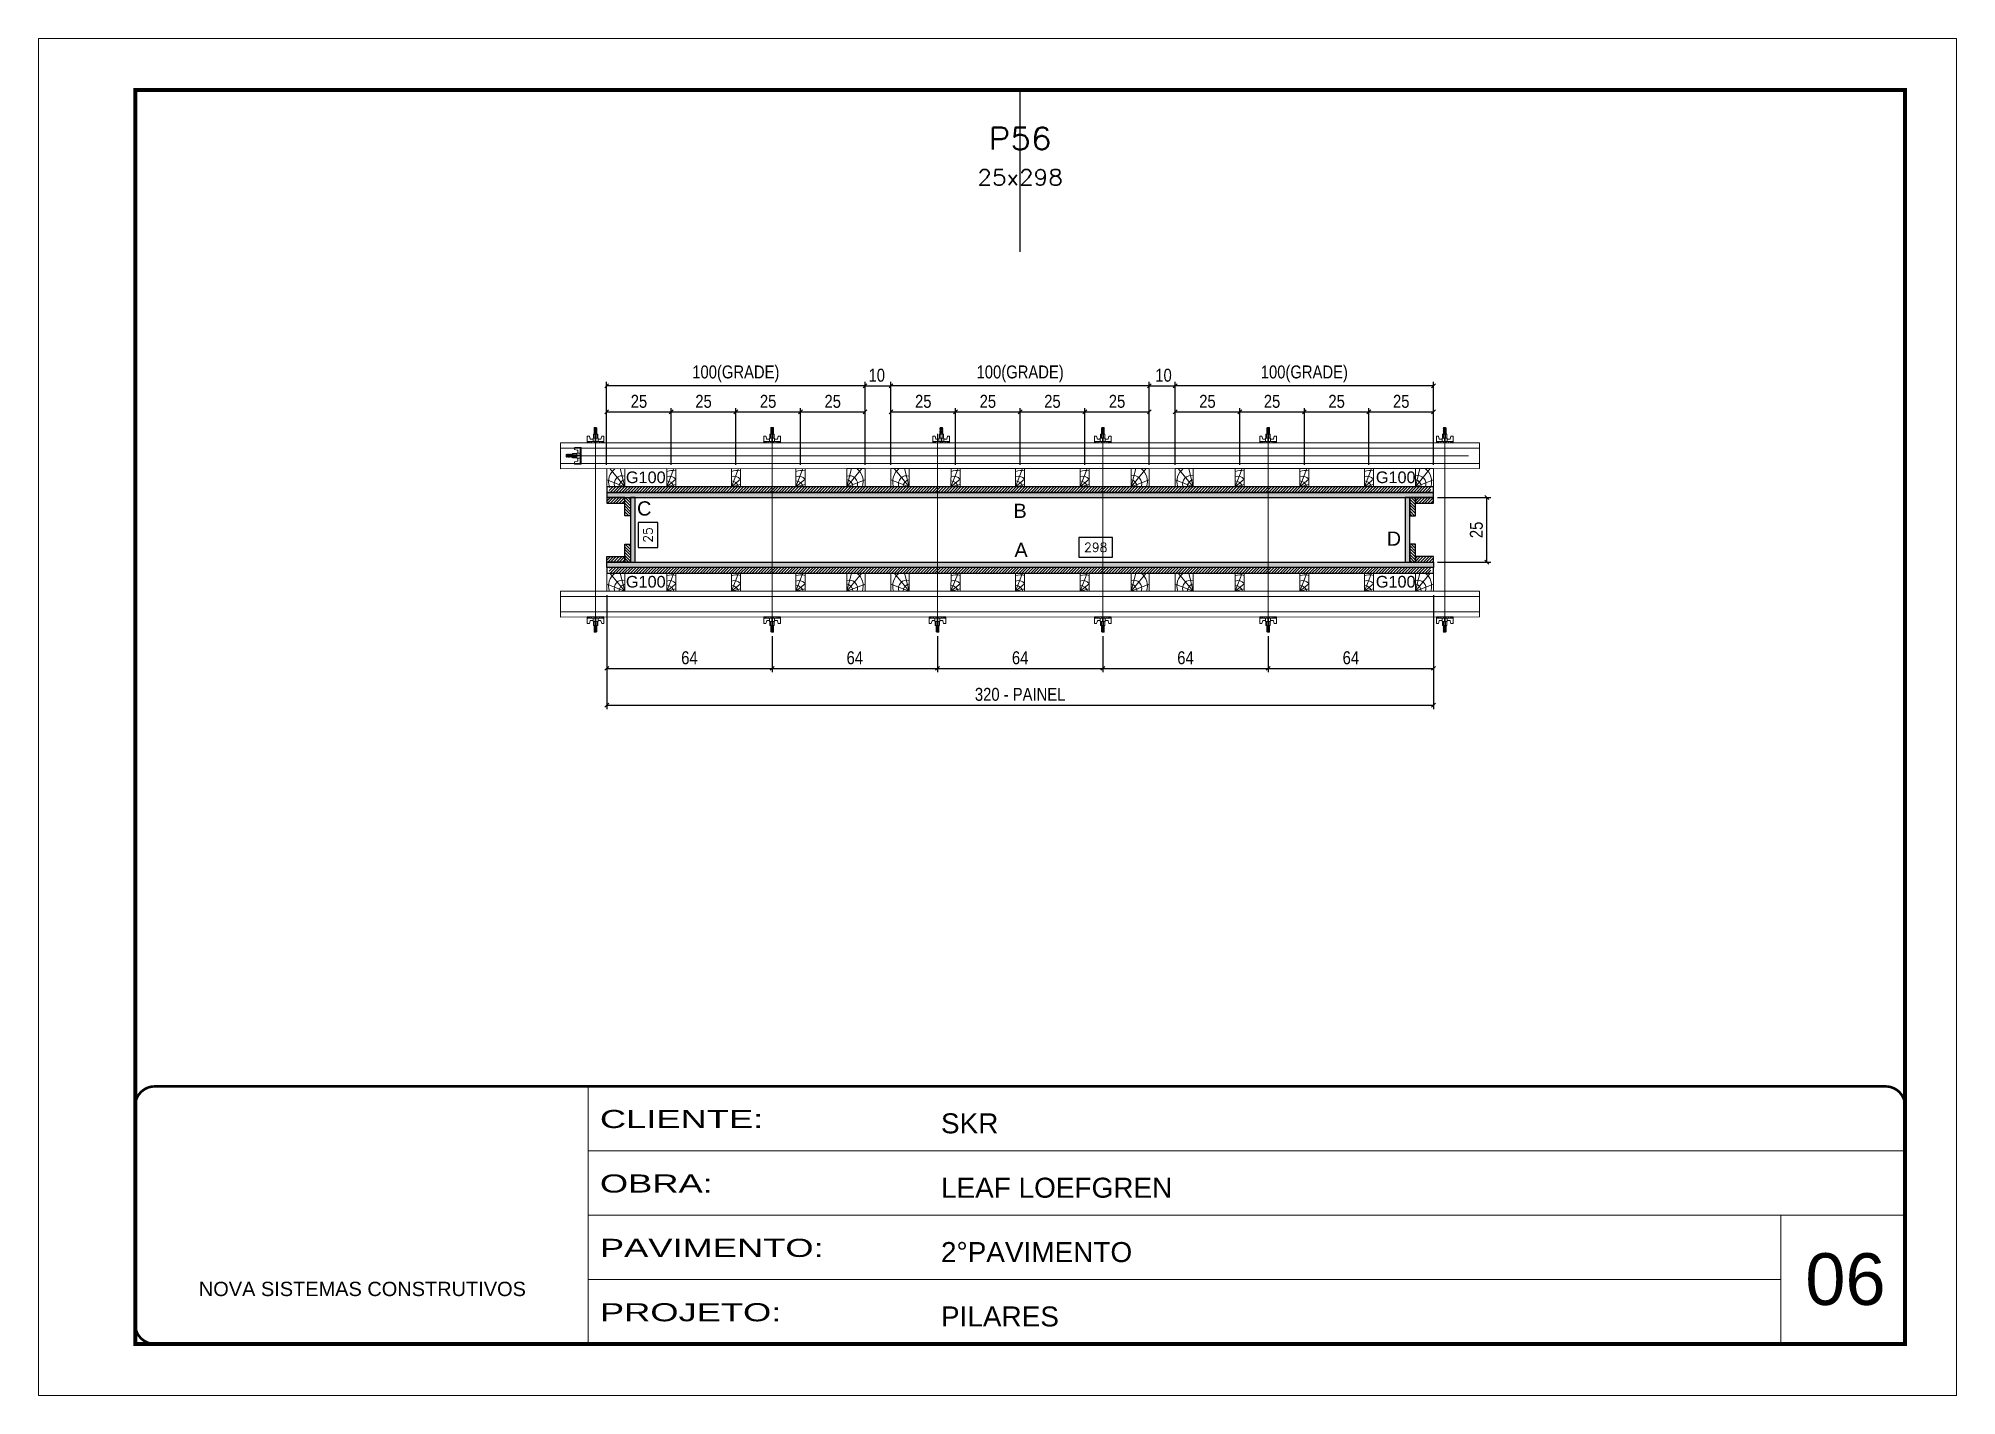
# Model space of a CAD drawing. Extents: x 14400 to 27878, y -21631 to 6985.
# Drawn here: x 16012 to 17497, y 4786 to 5836 of the extents above; entities that cross this region are included whole.
import ezdxf
from ezdxf.enums import TextEntityAlignment as Align

# ---------------------------------------------------------------- set-up
doc = ezdxf.new("R2010")
doc.units = 0
for name, pattern in [('CONTINUO', [0]), ('DASHED', [0.75, 0.5, -0.25]), ('HIDDEN', [0.375, 0.25, -0.125])]:
    doc.linetypes.add(name, pattern=pattern)
for name, color, linetype, lineweight in [('CARIMBO', 255, 'Continuous', 9), ('Folhas', 255, 'Continuous', 9), ('Hachura', 251, 'Continuous', 9), ('Madeira', 126, 'Continuous', 18), ('Perfil Metálico', 224, 'Continuous', 18), ('SARRAFO DE PRESSAO', 251, 'DASHED', 9), ('Texto Seção', 7, 'Continuous', 15)]:
    doc.layers.add(name, color=color, linetype=linetype, lineweight=lineweight)
for name, color, linetype in [('CHAPA', 1, 'Continuous'), ('COTA', 241, 'Continuous'), ('SARRAFO', 251, 'Continuous'), ('Texto de Titulo', 7, 'Continuous'), ('Texto Qtd Sarr', 242, 'Continuous'), ('TEXTO_GERAL', 7, 'Continuous')]:
    doc.layers.add(name, color=color, linetype=linetype)
doc.styles.add('ARIAL', font='arial.ttf')
doc.styles.add('COTA TECNICA 2X', font='techl___.ttf', dxfattribs={"height": 10})
doc.styles.add('ROMANS', font='romans.shx')
doc.styles.add('SANSSERIF', font='sas_____.pfb')
doc.styles.add('Tecnologia', font='')
doc.styles.get('Tecnologia').set_extended_font_data('Forgotten Futurist')
doc.dimstyles.new('SECAO PILAR', dxfattribs={"dimtxt": 10, "dimasz": 3, "dimexe": 3, "dimexo": 3, "dimgap": 3, "dimtad": 1, "dimdec": 1, "dimlfac": 0.5, "dimzin": 12, "dimdsep": 46, "dimtxsty": 'COTA TECNICA 2X', "dimblk1": 'OBLIQUE', "dimblk2": 'OBLIQUE', "dimsah": 1, "dimcen": 0.9, "dimclrd": 256, "dimclre": 256, "dimclrt": 256, "dimadec": 1, "dimazin": 3, "dimtfac": 1, "dimtdec": 1, "dimtmove": 0, "dimatfit": 3, "dimfxl": 1, "dimtolj": 1, "dimtzin": 12, "dimarcsym": 0})
doc.dimstyles.new('SECÇÃO 2', dxfattribs={"dimtxt": 7, "dimasz": 6, "dimexe": 0.18, "dimexo": 2, "dimgap": -4, "dimtad": 3, "dimdec": 1, "dimlfac": 0.5, "dimzin": 12, "dimdsep": 46, "dimtxsty": 'ROMANS', "dimblk": 'ARCHTICK', "dimcen": 0.09, "dimse1": 1, "dimse2": 1, "dimsd1": 1, "dimsd2": 1, "dimclrd": 180, "dimclre": 5, "dimclrt": 1, "dimadec": 0, "dimazin": 3, "dimtfac": 1, "dimtdec": 1, "dimtofl": 0, "dimtmove": 0, "dimatfit": 3, "dimldrblk": 'ARCHTICK', "dimfxl": 1, "dimtolj": 1, "dimtzin": 0, "dimarcsym": 0})
pattern_1 = [(315, (39969.3754, -4058.0517), (1.12253202, 1.12253202), [])]
pattern_2 = [(315, (39969.3754, -4022.0517), (1.12253202, 1.12253202), [])]

msp = doc.modelspace()

# ---------------------------------------------------------------- texts
at = {"layer": 'CARIMBO', "style": 'ARIAL'}
msp.add_text('06', height=40, dxfattribs=at).set_placement((17379.83, 4856.3))
at = {"layer": 'TEXTO_GERAL', "color": 0, "linetype": 'Continuous', "style": 'SANSSERIF'}
for p in [(16466.81, 5496.58), (17047.35, 5496.6), (16466.81, 5415.79), (17047.35, 5415.81)]:
    msp.add_text('G100', height=9, dxfattribs=at).set_placement(p, align=Align.MIDDLE_LEFT)
at = {"layer": 'TEXTO_GERAL', "style": 'ARIAL'}
for s, p in [('C', (16480.98, 5472.52)), ('B', (16771.97, 5470.65)), ('D', (17061.33, 5449.16)), ('A', (16772.71, 5440.42))]:
    msp.add_text(s, height=11, dxfattribs=at).set_placement(p, align=Align.MIDDLE_CENTER)

# ---------------------------------------------------------------- blocks, each defined once
blk = doc.blocks.new('9999999999')
at = {"color": 30, "linetype": 'CONTINUO'}
for p, q in [((98564.6, 34230.2), (98564.6, 34429.4)), ((98564.6, 34379.6), (99584, 34379.6)), ((98564.6, 34329.8), (99488, 34329.8)), ((99584, 34329.8), (99488, 34329.8)), ((99488, 34329.8), (99488, 34230.2)), ((98564.6, 34280), (99488, 34280))]:
    blk.add_line(p, q, dxfattribs=at)
at = {"color": 30, "linetype": 'CONTINUO', "const_width": 2}
blk.add_lwpolyline([(99584, 34230.2), (99584, 34414.4, 0.414214), (99569, 34429.4), (98229, 34429.4, 0.414214), (98214, 34414.4), (98214, 34245.2, 0.414214), (98229, 34230.2), (99584, 34230.2)], format="xyb", dxfattribs=at)
at = {"layer": 'Folhas'}
blk.add_lwpolyline([(98139, 34190.2), (99624, 34190.2), (99624, 35240.2), (98139, 35240.2)], close=True, dxfattribs=at)
at = {"layer": 'Folhas', "color": 30, "const_width": 3}
blk.add_lwpolyline([(98214, 34230.2), (99584, 34230.2), (99584, 35200.2), (98214, 35200.2)], close=True, dxfattribs=at)
at = {"color": 7, "linetype": 'Continuous', "ltscale": 5, "style": 'ARIAL'}
for s, height, p in [('SKR', 15.48, (98837.7, 34393.1)), ('LEAF LOEFGREN', 15.483, (98837.7, 34343.3)), ('2°PAVIMENTO', 15.483, (98837.7, 34293.5)), ('NOVA SISTEMAS CONSTRUTIVOS', 11.059, (98263.2, 34267.2)), ('PILARES', 15.48, (98837.7, 34243.7))]:
    blk.add_text(s, height=height, dxfattribs=at).set_placement(p)
at = {"layer": 'Folhas', "color": 7, "style": 'Tecnologia', "width": 1.5}
for s, p in [('CLIENTE:', (98573.7, 34397.2)), ('OBRA:', (98573.7, 34347.3)), ('PAVIMENTO:', (98573.7, 34297.5)), ('PROJETO:', (98573.7, 34247.7))]:
    blk.add_text(s, height=14, dxfattribs=at).set_placement(p)
blk = doc.blocks.new('*D720')
at = {"layer": 'COTA', "color": 180, "lineweight": -2, "transparency": 16777216}
for p, q in [((16491.4, 5461.6), (16476.4, 5461.6)), ((16476.4, 5461.6), (16476.4, 5442.3)), ((16491.4, 5442.3), (16491.4, 5461.6)), ((16476.4, 5442.3), (16491.4, 5442.3))]:
    blk.add_line(p, q, dxfattribs=at)
at = {"layer": 'Defpoints', "color": 0, "transparency": 16777216}
for p in [(16491.3, 5480.9), (16491.3, 5430.9), (16495.4, 5430.9)]:
    blk.add_point(p, dxfattribs=at)
at = {"layer": 'COTA', "color": 1, "transparency": 16777216, "insert": (16483.9, 5452), "char_height": 7, "attachment_point": 5, "rotation": 90, "style": 'ROMANS'}
blk.add_mtext('\\A1;25', dxfattribs=at)
blk = doc.blocks.new('_ArchTick')
at = {"color": 0, "linetype": 'ByBlock', "const_width": 0.15}
blk.add_lwpolyline([(-0.5, -0.5), (0.5, 0.5)], dxfattribs=at)
blk = doc.blocks.new('*D721')
at = {"layer": 'COTA', "color": 180, "lineweight": -2, "transparency": 16777216}
for p, q in [((16843.5, 5449.9), (16817.5, 5449.9)), ((16817.5, 5449.9), (16817.5, 5434.9)), ((16843.5, 5434.9), (16843.5, 5449.9)), ((16817.5, 5434.9), (16843.5, 5434.9))]:
    blk.add_line(p, q, dxfattribs=at)
at = {"layer": 'Defpoints', "color": 0, "transparency": 16777216}
for p in [(16474, 5430.9), (17070, 5430.9), (17070, 5430.9)]:
    blk.add_point(p, dxfattribs=at)
at = {"layer": 'COTA', "color": 1, "transparency": 16777216, "insert": (16830.5, 5442.4), "char_height": 7, "attachment_point": 5, "style": 'ROMANS'}
blk.add_mtext('\\A1;298', dxfattribs=at)
blk = doc.blocks.new('_Oblique')
at = {"color": 0, "linetype": 'ByBlock', "lineweight": -2}
blk.add_line((-0.5, -0.5), (0.5, 0.5), dxfattribs=at)
blk = doc.blocks.new('*D722')
at = {"layer": 'COTA', "lineweight": -2, "transparency": 16777216}
for p, q in [((16452, 5405.5), (16452, 5317.3)), ((17092, 5405.5), (17092, 5317.3)), ((16452, 5320.3), (17092, 5320.3))]:
    blk.add_line(p, q, dxfattribs=at)
at = {"layer": 'Defpoints', "color": 0, "transparency": 16777216}
for p in [(16452, 5408.5), (17092, 5408.5), (17092, 5320.3)]:
    blk.add_point(p, dxfattribs=at)
at = {"layer": 'COTA', "lineweight": -2, "transparency": 16777216, "xscale": 3, "yscale": 3, "zscale": 3, "rotation": 180}
blk.add_blockref('_Oblique', (16452, 5320.3), dxfattribs=at)
at = {"layer": 'COTA', "lineweight": -2, "transparency": 16777216, "xscale": 3, "yscale": 3, "zscale": 3}
blk.add_blockref('_Oblique', (17092, 5320.3), dxfattribs=at)
at = {"layer": 'COTA', "transparency": 16777216, "insert": (16772, 5328.6), "char_height": 10, "attachment_point": 5, "style": 'COTA TECNICA 2X'}
blk.add_mtext('\\A1;320 - PAINEL', dxfattribs=at)
blk = doc.blocks.new('*D723')
at = {"layer": 'COTA', "lineweight": -2, "transparency": 16777216}
for p, q in [((16452, 5405.5), (16452, 5345.8)), ((16580, 5373.7), (16580, 5345.8)), ((16452, 5348.8), (16580, 5348.8))]:
    blk.add_line(p, q, dxfattribs=at)
at = {"layer": 'Defpoints', "color": 0, "transparency": 16777216}
for p in [(16452, 5408.5), (16580, 5376.7), (16580, 5348.8)]:
    blk.add_point(p, dxfattribs=at)
at = {"layer": 'COTA', "lineweight": -2, "transparency": 16777216, "xscale": 3, "yscale": 3, "zscale": 3, "rotation": 180}
blk.add_blockref('_Oblique', (16452, 5348.8), dxfattribs=at)
at = {"layer": 'COTA', "lineweight": -2, "transparency": 16777216, "xscale": 3, "yscale": 3, "zscale": 3}
blk.add_blockref('_Oblique', (16580, 5348.8), dxfattribs=at)
at = {"layer": 'COTA', "transparency": 16777216, "insert": (16516, 5356.9), "char_height": 10, "attachment_point": 5, "style": 'COTA TECNICA 2X'}
blk.add_mtext('\\A1;64', dxfattribs=at)
blk = doc.blocks.new('*D724')
at = {"layer": 'COTA', "lineweight": -2, "transparency": 16777216}
for p, q in [((17092, 5405.5), (17092, 5345.8)), ((16964, 5373.7), (16964, 5345.8)), ((16964, 5348.8), (17092, 5348.8))]:
    blk.add_line(p, q, dxfattribs=at)
at = {"layer": 'Defpoints', "color": 0, "transparency": 16777216}
for p in [(17092, 5408.5), (16964, 5376.7), (17092, 5348.8)]:
    blk.add_point(p, dxfattribs=at)
at = {"layer": 'COTA', "lineweight": -2, "transparency": 16777216, "xscale": 3, "yscale": 3, "zscale": 3, "rotation": 180}
blk.add_blockref('_Oblique', (16964, 5348.8), dxfattribs=at)
at = {"layer": 'COTA', "lineweight": -2, "transparency": 16777216, "xscale": 3, "yscale": 3, "zscale": 3}
blk.add_blockref('_Oblique', (17092, 5348.8), dxfattribs=at)
at = {"layer": 'COTA', "transparency": 16777216, "insert": (17028, 5356.9), "char_height": 10, "attachment_point": 5, "style": 'COTA TECNICA 2X'}
blk.add_mtext('\\A1;64', dxfattribs=at)
blk = doc.blocks.new('titulo1')
at = {"layer": 'Defpoints', "color": 252, "linetype": 'HIDDEN', "ltscale": 2}
blk.add_line((0, 0), (0, 125), dxfattribs=at)
at = {"layer": 'Defpoints', "style": 'ROMANS', "oblique": 15}
blk.add_attdef('FOLHA', text='', height=10, dxfattribs=at).set_placement((0, 15.6), align=Align.MIDDLE_CENTER)
at = {"layer": 'Texto Qtd Sarr', "color": 3, "style": 'ROMANS', "oblique": 15}
for tag, height, p in [('TITULO', 17, (0, 71.4)), ('SEÇÃO', 12, (0, 41.5))]:
    blk.add_attdef(tag, text='', height=height, dxfattribs=at).set_placement(p, align=Align.MIDDLE_CENTER)
blk = doc.blocks.new('C')
at = {"layer": 'Hachura', "color": 0}
for p, q in [((0, 3.22), (0, -3.22)), ((0.45, 3.22), (0, 3.22)), ((0.46, 3.16), (0, 3.16)), ((0.46, 3.05), (0, 3.05)), ((0.46, 2.88), (0, 2.88)), ((0, 2.75), (0, -1.16)), ((0.46, 2.65), (0, 2.65)), ((0.46, 2.23), (0, 2.23)), ((0.46, 1.51), (0, 1.51)), ((0.39, 0.49), (0.17, 0.49)), ((0.45, -3.23), (0.45, 3.22)), ((0.45, 3.22), (2.58, 3.22)), ((1.74, 0.97), (0.45, 0.97)), ((1.45, 0.1), (0.45, 0.1)), ((1.35, 1.94), (1.35, 0.96)), ((2.58, 2.39), (1.47, 2.09)), ((1.74, -0.97), (1.74, 0.97)), ((1.74, 0.97), (1.74, 0.84)), ((1.74, 0.97), (1.74, 0.84)), ((1.74, 0.84), (3.35, 0.84)), ((3.35, 0.45), (1.74, 0.45)), ((2.58, 3.22), (2.58, 2.39)), ((3.32, 0.84), (3.32, -0.84)), ((3.35, 0.84), (3.35, -0.84)), ((3.68, 0.45), (3.35, 0.45)), ((3.84, -0.52), (3.35, 0.45)), ((3.35, 0.06), (3.67, -0.57)), ((3.68, 0.45), (4.16, -0.52)), ((3.72, 0.5), (4.25, -0.57)), ((4.37, -0.55), (3.83, 0.53)), ((4.15, 0.45), (3.93, 0.45)), ((4.42, -0.52), (3.93, 0.45)), ((4.15, 0.45), (4.26, 0.45)), ((4.26, 0.45), (4.74, -0.52)), ((4.3, 0.5), (4.83, -0.57)), ((4.95, -0.55), (4.41, 0.53)), ((4.51, 0.45), (4.84, 0.45)), ((5, -0.52), (4.51, 0.45)), ((4.84, 0.45), (5.32, -0.52)), ((4.88, 0.5), (5.41, -0.57)), ((5.53, -0.55), (4.99, 0.53)), ((5.58, -0.52), (5.09, 0.45)), ((5.42, 0.45), (5.09, 0.45)), ((5.58, -0.52), (5.09, 0.45)), ((5.42, 0.45), (5.74, -0.19)), ((5.46, 0.5), (5.74, -0.07)), ((5.74, 0.19), (5.57, 0.53)), ((5.74, 0.32), (5.68, 0.45)), ((5.68, 0.45), (5.74, 0.45)), ((5.74, 0.45), (5.9, 0.29)), ((5.74, 0.45), (5.74, -0.52)), ((5.9, -0.36), (5.9, 0.29)), ((0.45, 0), (0, 0)), ((0.46, -1.52), (0, -1.52)), ((0.46, -2.23), (0, -2.23)), ((0.46, -2.65), (0, -2.65)), ((0.46, -2.88), (0, -2.88)), ((0.46, -3.05), (0, -3.05)), ((0.46, -3.16), (0, -3.16)), ((0, -3.22), (2.57, -3.22)), ((0.08, -0.48), (0.29, -0.48)), ((0.29, -0.48), (0.4, -0.48)), ((0.45, 0), (0.45, -0.97)), ((0.45, -0.16), (1.45, -0.16)), ((0.45, -0.65), (0.45, -0.32)), ((0.45, -3.23), (0.45, -0.65)), ((0.45, -0.97), (1.74, -0.97)), ((1.35, -1.94), (1.35, -0.97)), ((2.58, -2.39), (1.47, -2.1)), ((3.35, -0.32), (1.74, -0.32)), ((3.35, -0.84), (1.74, -0.84)), ((2.58, -3.23), (2.58, -2.39)), ((3.35, -0.07), (3.58, -0.52)), ((3.35, -0.52), (3.58, -0.52)), ((3.84, -0.52), (4.16, -0.52)), ((4.42, -0.52), (4.74, -0.52)), ((4.63, -0.52), (4.74, -0.52)), ((5, -0.52), (5.32, -0.52)), ((5.58, -0.52), (5.74, -0.52)), ((5.74, -0.52), (5.9, -0.36)), ((5.74, -0.52), (5.74, -0.52))]:
    blk.add_line(p, q, dxfattribs=at)
for centre, radius, start, end in [((1.52, 1.94), 0.161, 104.74356, 180), ((1.44, -0.03), 0.129, 272.69497, 87.30503), ((3.81, 0.39), 0.143, 25.56881, 154.43119), ((4.39, 0.39), 0.143, 25.56881, 154.43119), ((4.97, 0.39), 0.143, 25.56881, 154.43119), ((5.55, 0.39), 0.143, 25.56881, 154.43119), ((0.17, -0.37), 0.174, 221.74404, 317.85924), ((1.52, -1.94), 0.161, 180, 255.25644), ((3.71, -0.4), 0.174, 222.14076, 318.25596), ((4.29, -0.4), 0.174, 222.14076, 318.25596), ((4.87, -0.4), 0.174, 222.14076, 318.25596), ((5.45, -0.4), 0.174, 222.14076, 318.25596), ((5.61, -0.4), 0.174, 317.85924, 318.25596)]:
    blk.add_arc(centre, radius, start, end, dxfattribs=at)
blk = doc.blocks.new('*D740')
at = {"layer": 'COTA', "lineweight": -2, "transparency": 16777216}
for p, q in [((17095, 5480.9), (17136.3, 5480.9)), ((17133.3, 5430.9), (17133.3, 5480.9)), ((17095, 5430.9), (17136.3, 5430.9))]:
    blk.add_line(p, q, dxfattribs=at)
at = {"layer": 'Defpoints', "color": 0, "transparency": 16777216}
for p in [(17092, 5480.9), (17133.3, 5480.9), (17092, 5430.9)]:
    blk.add_point(p, dxfattribs=at)
at = {"layer": 'COTA', "lineweight": -2, "transparency": 16777216, "xscale": 3, "yscale": 3, "zscale": 3}
for p, rotation in [((17133.3, 5480.9), 90), ((17133.3, 5430.9), 270)]:
    blk.add_blockref('_Oblique', p, dxfattribs=dict(at, rotation=rotation))
at = {"layer": 'COTA', "transparency": 16777216, "insert": (17125.2, 5455.9), "char_height": 10, "attachment_point": 5, "rotation": 90, "style": 'COTA TECNICA 2X'}
blk.add_mtext('\\A1;25', dxfattribs=at)
blk = doc.blocks.new('*D741')
at = {"layer": 'COTA', "lineweight": -2, "transparency": 16777216}
for p, q in [((16580, 5373.7), (16580, 5345.8)), ((16708, 5373.7), (16708, 5345.8)), ((16580, 5348.8), (16708, 5348.8))]:
    blk.add_line(p, q, dxfattribs=at)
at = {"layer": 'Defpoints', "color": 0, "transparency": 16777216}
for p in [(16580, 5376.7), (16708, 5376.7), (16708, 5348.8)]:
    blk.add_point(p, dxfattribs=at)
at = {"layer": 'COTA', "lineweight": -2, "transparency": 16777216, "xscale": 3, "yscale": 3, "zscale": 3, "rotation": 180}
blk.add_blockref('_Oblique', (16580, 5348.8), dxfattribs=at)
at = {"layer": 'COTA', "lineweight": -2, "transparency": 16777216, "xscale": 3, "yscale": 3, "zscale": 3}
blk.add_blockref('_Oblique', (16708, 5348.8), dxfattribs=at)
at = {"layer": 'COTA', "transparency": 16777216, "insert": (16644, 5356.9), "char_height": 10, "attachment_point": 5, "style": 'COTA TECNICA 2X'}
blk.add_mtext('\\A1;64', dxfattribs=at)
blk = doc.blocks.new('PONTALETE')
at = {"layer": 'Madeira'}
for q in [(2.71, 7), (7, 5.76), (7, 1.74)]:
    blk.add_line((0, 0), q, dxfattribs=at)
blk.add_lwpolyline([(0, 0), (7, 0), (7, 7), (0, 7)], close=True, dxfattribs=at)
for centre, radius, start, end in [((2.04, 0.06), 6.23, 37.28179, 109.09128), ((1.09, 0.9), 3.19, 343.60304, 109.98471), ((-0.21, -0.78), 3.09, 14.63219, 86.0383)]:
    blk.add_arc(centre, radius, start, end, dxfattribs=at)
blk = doc.blocks.new('MEIO PONTALETE')
at = {"layer": 'Madeira'}
for q in [(2.71, 7), (3.5, 2.88), (3.5, 0.87)]:
    blk.add_line((0, 0), q, dxfattribs=at)
blk.add_lwpolyline([(0, 0), (3.5, 0), (3.5, 7), (0, 7)], close=True, dxfattribs=at)
for centre, radius, start, end in [((2.04, 0.06), 6.23, 76.44987, 109.09128), ((1.09, 0.9), 3.19, 40.90626, 109.98471), ((-0.21, -0.78), 3.09, 14.63219, 86.0383)]:
    blk.add_arc(centre, radius, start, end, dxfattribs=at)
blk = doc.blocks.new('*D725')
at = {"layer": 'COTA', "lineweight": -2, "transparency": 16777216}
for p, q in [((16451.9, 5506.2), (16451.9, 5550.2)), ((16451.9, 5547.2), (16501.9, 5547.2)), ((16501.9, 5506.2), (16501.9, 5550.2))]:
    blk.add_line(p, q, dxfattribs=at)
at = {"layer": 'Defpoints', "color": 0, "transparency": 16777216}
for p in [(16501.9, 5547.2), (16451.9, 5503.2), (16501.9, 5503.2)]:
    blk.add_point(p, dxfattribs=at)
at = {"layer": 'COTA', "lineweight": -2, "transparency": 16777216, "xscale": 3, "yscale": 3, "zscale": 3, "rotation": 180}
blk.add_blockref('_Oblique', (16451.9, 5547.2), dxfattribs=at)
at = {"layer": 'COTA', "lineweight": -2, "transparency": 16777216, "xscale": 3, "yscale": 3, "zscale": 3}
blk.add_blockref('_Oblique', (16501.9, 5547.2), dxfattribs=at)
at = {"layer": 'COTA', "transparency": 16777216, "insert": (16476.9, 5555.3), "char_height": 10, "attachment_point": 5, "style": 'COTA TECNICA 2X'}
blk.add_mtext('\\A1;25', dxfattribs=at)
blk = doc.blocks.new('*D726')
at = {"layer": 'COTA', "lineweight": -2, "transparency": 16777216}
for p, q in [((16451.9, 5506.2), (16451.9, 5570.4)), ((16651.9, 5506.2), (16651.9, 5570.4)), ((16651.9, 5567.4), (16451.9, 5567.4))]:
    blk.add_line(p, q, dxfattribs=at)
at = {"layer": 'Defpoints', "color": 0, "transparency": 16777216}
for p in [(16451.9, 5567.4), (16451.9, 5503.2), (16651.9, 5503.2)]:
    blk.add_point(p, dxfattribs=at)
at = {"layer": 'COTA', "lineweight": -2, "transparency": 16777216, "xscale": 3, "yscale": 3, "zscale": 3, "rotation": 180}
blk.add_blockref('_Oblique', (16451.9, 5567.4), dxfattribs=at)
at = {"layer": 'COTA', "lineweight": -2, "transparency": 16777216, "xscale": 3, "yscale": 3, "zscale": 3}
blk.add_blockref('_Oblique', (16651.9, 5567.4), dxfattribs=at)
at = {"layer": 'COTA', "transparency": 16777216, "insert": (16551.9, 5576.6), "char_height": 10, "attachment_point": 5, "style": 'COTA TECNICA 2X'}
blk.add_mtext('\\A1;100(GRADE)', dxfattribs=at)
blk = doc.blocks.new('*D727')
at = {"layer": 'COTA', "lineweight": -2, "transparency": 16777216}
for p, q in [((16501.9, 5506.2), (16501.9, 5550.2)), ((16501.9, 5547.2), (16551.9, 5547.2)), ((16551.9, 5506.2), (16551.9, 5550.2))]:
    blk.add_line(p, q, dxfattribs=at)
at = {"layer": 'Defpoints', "color": 0, "transparency": 16777216}
for p in [(16551.9, 5547.2), (16501.9, 5503.2), (16551.9, 5503.2)]:
    blk.add_point(p, dxfattribs=at)
at = {"layer": 'COTA', "lineweight": -2, "transparency": 16777216, "xscale": 3, "yscale": 3, "zscale": 3, "rotation": 180}
blk.add_blockref('_Oblique', (16501.9, 5547.2), dxfattribs=at)
at = {"layer": 'COTA', "lineweight": -2, "transparency": 16777216, "xscale": 3, "yscale": 3, "zscale": 3}
blk.add_blockref('_Oblique', (16551.9, 5547.2), dxfattribs=at)
at = {"layer": 'COTA', "transparency": 16777216, "insert": (16526.9, 5555.3), "char_height": 10, "attachment_point": 5, "style": 'COTA TECNICA 2X'}
blk.add_mtext('\\A1;25', dxfattribs=at)
blk = doc.blocks.new('*D728')
at = {"layer": 'COTA', "lineweight": -2, "transparency": 16777216}
for p, q in [((16551.9, 5506.2), (16551.9, 5550.2)), ((16551.9, 5547.2), (16601.9, 5547.2)), ((16601.9, 5506.2), (16601.9, 5550.2))]:
    blk.add_line(p, q, dxfattribs=at)
at = {"layer": 'Defpoints', "color": 0, "transparency": 16777216}
for p in [(16601.9, 5547.2), (16551.9, 5503.2), (16601.9, 5503.2)]:
    blk.add_point(p, dxfattribs=at)
at = {"layer": 'COTA', "lineweight": -2, "transparency": 16777216, "xscale": 3, "yscale": 3, "zscale": 3, "rotation": 180}
blk.add_blockref('_Oblique', (16551.9, 5547.2), dxfattribs=at)
at = {"layer": 'COTA', "lineweight": -2, "transparency": 16777216, "xscale": 3, "yscale": 3, "zscale": 3}
blk.add_blockref('_Oblique', (16601.9, 5547.2), dxfattribs=at)
at = {"layer": 'COTA', "transparency": 16777216, "insert": (16576.9, 5555.3), "char_height": 10, "attachment_point": 5, "style": 'COTA TECNICA 2X'}
blk.add_mtext('\\A1;25', dxfattribs=at)
blk = doc.blocks.new('*D729')
at = {"layer": 'COTA', "lineweight": -2, "transparency": 16777216}
for p, q in [((16601.9, 5506.2), (16601.9, 5550.2)), ((16601.9, 5547.2), (16651.9, 5547.2)), ((16651.9, 5506.2), (16651.9, 5550.2))]:
    blk.add_line(p, q, dxfattribs=at)
at = {"layer": 'Defpoints', "color": 0, "transparency": 16777216}
for p in [(16651.9, 5547.2), (16601.9, 5503.2), (16651.9, 5503.2)]:
    blk.add_point(p, dxfattribs=at)
at = {"layer": 'COTA', "lineweight": -2, "transparency": 16777216, "xscale": 3, "yscale": 3, "zscale": 3, "rotation": 180}
blk.add_blockref('_Oblique', (16601.9, 5547.2), dxfattribs=at)
at = {"layer": 'COTA', "lineweight": -2, "transparency": 16777216, "xscale": 3, "yscale": 3, "zscale": 3}
blk.add_blockref('_Oblique', (16651.9, 5547.2), dxfattribs=at)
at = {"layer": 'COTA', "transparency": 16777216, "insert": (16626.9, 5555.3), "char_height": 10, "attachment_point": 5, "style": 'COTA TECNICA 2X'}
blk.add_mtext('\\A1;25', dxfattribs=at)
blk = doc.blocks.new('*D730')
at = {"layer": 'COTA', "lineweight": -2, "transparency": 16777216}
for p, q in [((16651.9, 5506.2), (16651.9, 5570.4)), ((16672, 5506.3), (16672, 5570.4)), ((16651.9, 5567.4), (16672, 5567.4))]:
    blk.add_line(p, q, dxfattribs=at)
at = {"layer": 'Defpoints', "color": 0, "transparency": 16777216}
for p in [(16672, 5567.4), (16651.9, 5503.2), (16672, 5503.3)]:
    blk.add_point(p, dxfattribs=at)
at = {"layer": 'COTA', "lineweight": -2, "transparency": 16777216, "xscale": 3, "yscale": 3, "zscale": 3, "rotation": 180}
blk.add_blockref('_Oblique', (16651.9, 5567.4), dxfattribs=at)
at = {"layer": 'COTA', "lineweight": -2, "transparency": 16777216, "xscale": 3, "yscale": 3, "zscale": 3}
blk.add_blockref('_Oblique', (16672, 5567.4), dxfattribs=at)
at = {"layer": 'COTA', "transparency": 16777216, "insert": (16661, 5575.5), "char_height": 10, "attachment_point": 5, "style": 'COTA TECNICA 2X'}
blk.add_mtext('\\A1;10', dxfattribs=at)
blk = doc.blocks.new('*D731')
at = {"layer": 'COTA', "lineweight": -2, "transparency": 16777216}
for p, q in [((16672, 5506.3), (16672, 5550.2)), ((16672, 5547.2), (16722, 5547.2)), ((16722, 5506.3), (16722, 5550.2))]:
    blk.add_line(p, q, dxfattribs=at)
at = {"layer": 'Defpoints', "color": 0, "transparency": 16777216}
for p in [(16722, 5547.2), (16672, 5503.3), (16722, 5503.3)]:
    blk.add_point(p, dxfattribs=at)
at = {"layer": 'COTA', "lineweight": -2, "transparency": 16777216, "xscale": 3, "yscale": 3, "zscale": 3, "rotation": 180}
blk.add_blockref('_Oblique', (16672, 5547.2), dxfattribs=at)
at = {"layer": 'COTA', "lineweight": -2, "transparency": 16777216, "xscale": 3, "yscale": 3, "zscale": 3}
blk.add_blockref('_Oblique', (16722, 5547.2), dxfattribs=at)
at = {"layer": 'COTA', "transparency": 16777216, "insert": (16697, 5555.3), "char_height": 10, "attachment_point": 5, "style": 'COTA TECNICA 2X'}
blk.add_mtext('\\A1;25', dxfattribs=at)
blk = doc.blocks.new('*D732')
at = {"layer": 'COTA', "lineweight": -2, "transparency": 16777216}
for p, q in [((16672, 5506.3), (16672, 5570.4)), ((16872, 5506.2), (16872, 5570.4)), ((16872, 5567.4), (16672, 5567.4))]:
    blk.add_line(p, q, dxfattribs=at)
at = {"layer": 'Defpoints', "color": 0, "transparency": 16777216}
for p in [(16672, 5567.4), (16672, 5503.3), (16872, 5503.2)]:
    blk.add_point(p, dxfattribs=at)
at = {"layer": 'COTA', "lineweight": -2, "transparency": 16777216, "xscale": 3, "yscale": 3, "zscale": 3, "rotation": 180}
blk.add_blockref('_Oblique', (16672, 5567.4), dxfattribs=at)
at = {"layer": 'COTA', "lineweight": -2, "transparency": 16777216, "xscale": 3, "yscale": 3, "zscale": 3}
blk.add_blockref('_Oblique', (16872, 5567.4), dxfattribs=at)
at = {"layer": 'COTA', "transparency": 16777216, "insert": (16772, 5576.6), "char_height": 10, "attachment_point": 5, "style": 'COTA TECNICA 2X'}
blk.add_mtext('\\A1;100(GRADE)', dxfattribs=at)
blk = doc.blocks.new('*D733')
at = {"layer": 'COTA', "lineweight": -2, "transparency": 16777216}
for p, q in [((16722, 5506.3), (16722, 5550.2)), ((16722, 5547.2), (16772, 5547.2)), ((16772, 5506.3), (16772, 5550.2))]:
    blk.add_line(p, q, dxfattribs=at)
at = {"layer": 'Defpoints', "color": 0, "transparency": 16777216}
for p in [(16772, 5547.2), (16722, 5503.3), (16772, 5503.3)]:
    blk.add_point(p, dxfattribs=at)
at = {"layer": 'COTA', "lineweight": -2, "transparency": 16777216, "xscale": 3, "yscale": 3, "zscale": 3, "rotation": 180}
blk.add_blockref('_Oblique', (16722, 5547.2), dxfattribs=at)
at = {"layer": 'COTA', "lineweight": -2, "transparency": 16777216, "xscale": 3, "yscale": 3, "zscale": 3}
blk.add_blockref('_Oblique', (16772, 5547.2), dxfattribs=at)
at = {"layer": 'COTA', "transparency": 16777216, "insert": (16747, 5555.3), "char_height": 10, "attachment_point": 5, "style": 'COTA TECNICA 2X'}
blk.add_mtext('\\A1;25', dxfattribs=at)
blk = doc.blocks.new('*D734')
at = {"layer": 'COTA', "lineweight": -2, "transparency": 16777216}
for p, q in [((16772, 5506.3), (16772, 5550.2)), ((16772, 5547.2), (16822, 5547.2)), ((16822, 5506.3), (16822, 5550.2))]:
    blk.add_line(p, q, dxfattribs=at)
at = {"layer": 'Defpoints', "color": 0, "transparency": 16777216}
for p in [(16822, 5547.2), (16772, 5503.3), (16822, 5503.3)]:
    blk.add_point(p, dxfattribs=at)
at = {"layer": 'COTA', "lineweight": -2, "transparency": 16777216, "xscale": 3, "yscale": 3, "zscale": 3, "rotation": 180}
blk.add_blockref('_Oblique', (16772, 5547.2), dxfattribs=at)
at = {"layer": 'COTA', "lineweight": -2, "transparency": 16777216, "xscale": 3, "yscale": 3, "zscale": 3}
blk.add_blockref('_Oblique', (16822, 5547.2), dxfattribs=at)
at = {"layer": 'COTA', "transparency": 16777216, "insert": (16797, 5555.3), "char_height": 10, "attachment_point": 5, "style": 'COTA TECNICA 2X'}
blk.add_mtext('\\A1;25', dxfattribs=at)
blk = doc.blocks.new('*D735')
at = {"layer": 'COTA', "lineweight": -2, "transparency": 16777216}
for p, q in [((16822, 5506.3), (16822, 5550.2)), ((16822, 5547.2), (16872, 5547.2)), ((16872, 5506.3), (16872, 5550.2))]:
    blk.add_line(p, q, dxfattribs=at)
at = {"layer": 'Defpoints', "color": 0, "transparency": 16777216}
for p in [(16872, 5547.2), (16822, 5503.3), (16872, 5503.3)]:
    blk.add_point(p, dxfattribs=at)
at = {"layer": 'COTA', "lineweight": -2, "transparency": 16777216, "xscale": 3, "yscale": 3, "zscale": 3, "rotation": 180}
blk.add_blockref('_Oblique', (16822, 5547.2), dxfattribs=at)
at = {"layer": 'COTA', "lineweight": -2, "transparency": 16777216, "xscale": 3, "yscale": 3, "zscale": 3}
blk.add_blockref('_Oblique', (16872, 5547.2), dxfattribs=at)
at = {"layer": 'COTA', "transparency": 16777216, "insert": (16847, 5555.3), "char_height": 10, "attachment_point": 5, "style": 'COTA TECNICA 2X'}
blk.add_mtext('\\A1;25', dxfattribs=at)
blk = doc.blocks.new('*D736')
at = {"layer": 'COTA', "lineweight": -2, "transparency": 16777216}
for p, q in [((16872, 5506.2), (16872, 5570.4)), ((16892, 5506.3), (16892, 5570.4)), ((16872, 5567.4), (16892, 5567.4))]:
    blk.add_line(p, q, dxfattribs=at)
at = {"layer": 'Defpoints', "color": 0, "transparency": 16777216}
for p in [(16892, 5567.4), (16872, 5503.2), (16892, 5503.3)]:
    blk.add_point(p, dxfattribs=at)
at = {"layer": 'COTA', "lineweight": -2, "transparency": 16777216, "xscale": 3, "yscale": 3, "zscale": 3, "rotation": 180}
blk.add_blockref('_Oblique', (16872, 5567.4), dxfattribs=at)
at = {"layer": 'COTA', "lineweight": -2, "transparency": 16777216, "xscale": 3, "yscale": 3, "zscale": 3}
blk.add_blockref('_Oblique', (16892, 5567.4), dxfattribs=at)
at = {"layer": 'COTA', "transparency": 16777216, "insert": (16883, 5575.5), "char_height": 10, "attachment_point": 5, "style": 'COTA TECNICA 2X'}
blk.add_mtext('\\A1;10', dxfattribs=at)
blk = doc.blocks.new('*D737')
at = {"layer": 'COTA', "lineweight": -2, "transparency": 16777216}
for p, q in [((16892, 5506.3), (16892, 5550.2)), ((16892, 5547.2), (16942, 5547.2)), ((16942, 5506.3), (16942, 5550.2))]:
    blk.add_line(p, q, dxfattribs=at)
at = {"layer": 'Defpoints', "color": 0, "transparency": 16777216}
for p in [(16942, 5547.2), (16892, 5503.3), (16942, 5503.3)]:
    blk.add_point(p, dxfattribs=at)
at = {"layer": 'COTA', "lineweight": -2, "transparency": 16777216, "xscale": 3, "yscale": 3, "zscale": 3, "rotation": 180}
blk.add_blockref('_Oblique', (16892, 5547.2), dxfattribs=at)
at = {"layer": 'COTA', "lineweight": -2, "transparency": 16777216, "xscale": 3, "yscale": 3, "zscale": 3}
blk.add_blockref('_Oblique', (16942, 5547.2), dxfattribs=at)
at = {"layer": 'COTA', "transparency": 16777216, "insert": (16917, 5555.3), "char_height": 10, "attachment_point": 5, "style": 'COTA TECNICA 2X'}
blk.add_mtext('\\A1;25', dxfattribs=at)
blk = doc.blocks.new('*D716')
at = {"layer": 'COTA', "lineweight": -2, "transparency": 16777216}
for p, q in [((16892, 5506.3), (16892, 5570.4)), ((17092, 5506.3), (17092, 5570.4)), ((17092, 5567.4), (16892, 5567.4))]:
    blk.add_line(p, q, dxfattribs=at)
at = {"layer": 'Defpoints', "color": 0, "transparency": 16777216}
for p in [(16892, 5567.4), (16892, 5503.3), (17092, 5503.3)]:
    blk.add_point(p, dxfattribs=at)
at = {"layer": 'COTA', "lineweight": -2, "transparency": 16777216, "xscale": 3, "yscale": 3, "zscale": 3, "rotation": 180}
blk.add_blockref('_Oblique', (16892, 5567.4), dxfattribs=at)
at = {"layer": 'COTA', "lineweight": -2, "transparency": 16777216, "xscale": 3, "yscale": 3, "zscale": 3}
blk.add_blockref('_Oblique', (17092, 5567.4), dxfattribs=at)
at = {"layer": 'COTA', "transparency": 16777216, "insert": (16992, 5576.6), "char_height": 10, "attachment_point": 5, "style": 'COTA TECNICA 2X'}
blk.add_mtext('\\A1;100(GRADE)', dxfattribs=at)
blk = doc.blocks.new('*D717')
at = {"layer": 'COTA', "lineweight": -2, "transparency": 16777216}
for p, q in [((16942, 5506.3), (16942, 5550.2)), ((16942, 5547.2), (16992, 5547.2)), ((16992, 5506.3), (16992, 5550.2))]:
    blk.add_line(p, q, dxfattribs=at)
at = {"layer": 'Defpoints', "color": 0, "transparency": 16777216}
for p in [(16992, 5547.2), (16942, 5503.3), (16992, 5503.3)]:
    blk.add_point(p, dxfattribs=at)
at = {"layer": 'COTA', "lineweight": -2, "transparency": 16777216, "xscale": 3, "yscale": 3, "zscale": 3, "rotation": 180}
blk.add_blockref('_Oblique', (16942, 5547.2), dxfattribs=at)
at = {"layer": 'COTA', "lineweight": -2, "transparency": 16777216, "xscale": 3, "yscale": 3, "zscale": 3}
blk.add_blockref('_Oblique', (16992, 5547.2), dxfattribs=at)
at = {"layer": 'COTA', "transparency": 16777216, "insert": (16967, 5555.3), "char_height": 10, "attachment_point": 5, "style": 'COTA TECNICA 2X'}
blk.add_mtext('\\A1;25', dxfattribs=at)
blk = doc.blocks.new('*D718')
at = {"layer": 'COTA', "lineweight": -2, "transparency": 16777216}
for p, q in [((16992, 5506.3), (16992, 5550.2)), ((16992, 5547.2), (17042, 5547.2)), ((17042, 5506.3), (17042, 5550.2))]:
    blk.add_line(p, q, dxfattribs=at)
at = {"layer": 'Defpoints', "color": 0, "transparency": 16777216}
for p in [(17042, 5547.2), (16992, 5503.3), (17042, 5503.3)]:
    blk.add_point(p, dxfattribs=at)
at = {"layer": 'COTA', "lineweight": -2, "transparency": 16777216, "xscale": 3, "yscale": 3, "zscale": 3, "rotation": 180}
blk.add_blockref('_Oblique', (16992, 5547.2), dxfattribs=at)
at = {"layer": 'COTA', "lineweight": -2, "transparency": 16777216, "xscale": 3, "yscale": 3, "zscale": 3}
blk.add_blockref('_Oblique', (17042, 5547.2), dxfattribs=at)
at = {"layer": 'COTA', "transparency": 16777216, "insert": (17017, 5555.3), "char_height": 10, "attachment_point": 5, "style": 'COTA TECNICA 2X'}
blk.add_mtext('\\A1;25', dxfattribs=at)
blk = doc.blocks.new('*D719')
at = {"layer": 'COTA', "lineweight": -2, "transparency": 16777216}
for p, q in [((17042, 5506.3), (17042, 5550.2)), ((17042, 5547.2), (17092, 5547.2)), ((17092, 5506.3), (17092, 5550.2))]:
    blk.add_line(p, q, dxfattribs=at)
at = {"layer": 'Defpoints', "color": 0, "transparency": 16777216}
for p in [(17092, 5547.2), (17042, 5503.3), (17092, 5503.3)]:
    blk.add_point(p, dxfattribs=at)
at = {"layer": 'COTA', "lineweight": -2, "transparency": 16777216, "xscale": 3, "yscale": 3, "zscale": 3, "rotation": 180}
blk.add_blockref('_Oblique', (17042, 5547.2), dxfattribs=at)
at = {"layer": 'COTA', "lineweight": -2, "transparency": 16777216, "xscale": 3, "yscale": 3, "zscale": 3}
blk.add_blockref('_Oblique', (17092, 5547.2), dxfattribs=at)
at = {"layer": 'COTA', "transparency": 16777216, "insert": (17067, 5555.3), "char_height": 10, "attachment_point": 5, "style": 'COTA TECNICA 2X'}
blk.add_mtext('\\A1;25', dxfattribs=at)
blk = doc.blocks.new('*D738')
at = {"layer": 'COTA', "lineweight": -2, "transparency": 16777216}
for p, q in [((16708, 5373.7), (16708, 5345.8)), ((16836, 5373.7), (16836, 5345.8)), ((16708, 5348.8), (16836, 5348.8))]:
    blk.add_line(p, q, dxfattribs=at)
at = {"layer": 'Defpoints', "color": 0, "transparency": 16777216}
for p in [(16708, 5376.7), (16836, 5376.7), (16836, 5348.8)]:
    blk.add_point(p, dxfattribs=at)
at = {"layer": 'COTA', "lineweight": -2, "transparency": 16777216, "xscale": 3, "yscale": 3, "zscale": 3, "rotation": 180}
blk.add_blockref('_Oblique', (16708, 5348.8), dxfattribs=at)
at = {"layer": 'COTA', "lineweight": -2, "transparency": 16777216, "xscale": 3, "yscale": 3, "zscale": 3}
blk.add_blockref('_Oblique', (16836, 5348.8), dxfattribs=at)
at = {"layer": 'COTA', "transparency": 16777216, "insert": (16772, 5356.9), "char_height": 10, "attachment_point": 5, "style": 'COTA TECNICA 2X'}
blk.add_mtext('\\A1;64', dxfattribs=at)
blk = doc.blocks.new('*D739')
at = {"layer": 'COTA', "lineweight": -2, "transparency": 16777216}
for p, q in [((16836, 5373.7), (16836, 5345.8)), ((16964, 5373.7), (16964, 5345.8)), ((16836, 5348.8), (16964, 5348.8))]:
    blk.add_line(p, q, dxfattribs=at)
at = {"layer": 'Defpoints', "color": 0, "transparency": 16777216}
for p in [(16836, 5376.7), (16964, 5376.7), (16964, 5348.8)]:
    blk.add_point(p, dxfattribs=at)
at = {"layer": 'COTA', "lineweight": -2, "transparency": 16777216, "xscale": 3, "yscale": 3, "zscale": 3, "rotation": 180}
blk.add_blockref('_Oblique', (16836, 5348.8), dxfattribs=at)
at = {"layer": 'COTA', "lineweight": -2, "transparency": 16777216, "xscale": 3, "yscale": 3, "zscale": 3}
blk.add_blockref('_Oblique', (16964, 5348.8), dxfattribs=at)
at = {"layer": 'COTA', "transparency": 16777216, "insert": (16900, 5356.9), "char_height": 10, "attachment_point": 5, "style": 'COTA TECNICA 2X'}
blk.add_mtext('\\A1;64', dxfattribs=at)

# ---------------------------------------------------------------- dimensions: what is measured, and where the dimension line sits
at = {"layer": 'COTA'}
for base, p1, p2, text, picture, middle in [((16451.95, 5567.37), (16651.94, 5503.22), (16451.95, 5503.24), '<>(GRADE)', '*D726', (16551.94, 5576.59)), ((16671.97, 5567.38), (16871.96, 5503.24), (16671.97, 5503.26), '<>(GRADE)', '*D732', (16771.97, 5576.6)), ((16891.97, 5567.4), (17091.97, 5503.25), (16891.97, 5503.28), '<>(GRADE)', '*D716', (16991.97, 5576.62)), ((17091.97, 5320.34), (16451.97, 5408.51), (17091.97, 5408.55), '<> - PAINEL', '*D722', (16771.97, 5328.56))]:
    dim = msp.add_linear_dim(base=base, p1=p1, p2=p2, text=text, dimstyle='SECAO PILAR', dxfattribs=at)
    dim.commit()
    dim.dimension.update_dxf_attribs({"geometry": picture, "text_midpoint": middle})
for base, p1, p2, dimstyle, picture, middle in [((16671.97, 5567.37), (16651.94, 5503.2), (16671.97, 5503.3), 'SECAO PILAR', '*D730', (16660.95, 5567.37)), ((16891.97, 5567.38), (16871.96, 5503.22), (16891.97, 5503.26), 'SECAO PILAR', '*D736', (16882.97, 5567.38)), ((17069.97, 5430.9), (16473.97, 5430.9), (17069.97, 5430.9), 'SECÇÃO 2', '*D721', (16830.52, 5430.9))]:
    dim = msp.add_linear_dim(base=base, p1=p1, p2=p2, dimstyle=dimstyle, dxfattribs=at)
    dim.commit()
    dim.dimension.update_dxf_attribs({"geometry": picture, "text_midpoint": middle, "dimtype": 160})
for base, p1, p2, picture, middle in [((16501.95, 5547.17), (16451.95, 5503.24), (16501.95, 5503.23), '*D725', (16476.95, 5555.28)), ((16551.95, 5547.17), (16501.95, 5503.23), (16551.95, 5503.23), '*D727', (16526.95, 5555.28)), ((16601.95, 5547.17), (16551.95, 5503.23), (16601.95, 5503.23), '*D728', (16576.95, 5555.28)), ((16651.94, 5547.17), (16601.95, 5503.23), (16651.94, 5503.23), '*D729', (16626.94, 5555.28)), ((16721.97, 5547.19), (16671.97, 5503.26), (16721.97, 5503.25), '*D731', (16696.97, 5555.3)), ((16771.97, 5547.19), (16721.97, 5503.25), (16771.97, 5503.25), '*D733', (16746.97, 5555.3)), ((16821.97, 5547.19), (16771.97, 5503.25), (16821.97, 5503.25), '*D734', (16796.97, 5555.3)), ((16871.96, 5547.19), (16821.97, 5503.25), (16871.96, 5503.25), '*D735', (16846.97, 5555.3)), ((16941.97, 5547.21), (16891.97, 5503.28), (16941.97, 5503.27), '*D737', (16916.97, 5555.32)), ((16991.97, 5547.21), (16941.97, 5503.27), (16991.97, 5503.27), '*D717', (16966.97, 5555.32)), ((17041.97, 5547.21), (16991.97, 5503.27), (17041.97, 5503.27), '*D718', (17016.97, 5555.32)), ((17091.97, 5547.21), (17041.97, 5503.27), (17091.97, 5503.27), '*D719', (17066.97, 5555.32)), ((16580.04, 5348.76), (16451.97, 5408.5), (16580.04, 5376.73), '*D723', (16516, 5356.87)), ((17091.97, 5348.76), (16964.04, 5376.73), (17091.97, 5408.5), '*D724', (17028, 5356.87)), ((16708.04, 5348.76), (16580.04, 5376.73), (16708.04, 5376.73), '*D741', (16644.04, 5356.87)), ((16836.04, 5348.76), (16708.04, 5376.73), (16836.04, 5376.73), '*D738', (16772.04, 5356.87)), ((16964.04, 5348.76), (16836.04, 5376.73), (16964.04, 5376.73), '*D739', (16900.04, 5356.87))]:
    dim = msp.add_linear_dim(base=base, p1=p1, p2=p2, dimstyle='SECAO PILAR', dxfattribs=at)
    dim.commit()
    dim.dimension.update_dxf_attribs({"geometry": picture, "text_midpoint": middle})
dim = msp.add_linear_dim(base=(16495.38, 5430.9), p1=(16491.29, 5480.9), p2=(16491.29, 5430.9), angle=270, dimstyle='SECÇÃO 2', dxfattribs=at)
dim.commit()
dim.dimension.update_dxf_attribs({"geometry": '*D720', "text_midpoint": (16495.38, 5451.97), "dimtype": 160})
dim = msp.add_linear_dim(base=(17133.27, 5480.9), p1=(17091.97, 5430.9), p2=(17091.97, 5480.9), angle=90, dimstyle='SECAO PILAR', dxfattribs=at)
dim.commit()
dim.dimension.update_dxf_attribs({"geometry": '*D740', "text_midpoint": (17125.16, 5455.9)})

# ---------------------------------------------------------------- hatches: boundary and pattern name
at = {"layer": 'Hachura'}
h = msp.add_hatch(color=256, dxfattribs=at)
h.dxf.hatch_style = 1
h.paths.add_polyline_path([(17091.97, 5480.9), (17091.97, 5484.9), (16451.97, 5484.9), (16451.97, 5480.9)])
h = msp.add_hatch(dxfattribs=at)
h.set_pattern_fill('ANSI31', color=256, scale=0.5, angle=180, style=0)
h.set_pattern_definition([(225, (7328.0154, -17448.508), (1.12253202, -1.12253202), [])])
h.paths.add_polyline_path([(16465.97, 5480.9), (16465.97, 5476.5), (16451.97, 5476.5), (16451.97, 5480.9)])
h = msp.add_hatch(dxfattribs=at)
h.set_pattern_fill('ANSI31', color=256, scale=0.5, angle=180, style=0)
h.set_pattern_definition([(225, (7330.0154, -17440.108), (1.12253202, -1.12253202), [])])
h.paths.add_polyline_path([(17089.95, 5489.3), (17089.97, 5484.9), (16453.97, 5484.9), (16453.97, 5489.3)])
h = msp.add_hatch(dxfattribs=at)
h.set_pattern_fill('ANSI31', color=256, scale=0.5, angle=270, style=0)
h.set_pattern_definition(pattern_2)
h.paths.add_polyline_path([(16465.97, 5466.9), (16470.37, 5466.9), (16470.37, 5480.9), (16465.97, 5480.9)])
h = msp.add_hatch(color=256, dxfattribs=at)
h.dxf.hatch_style = 1
h.paths.add_polyline_path([(16470.37, 5430.9), (16473.97, 5430.9), (16473.97, 5480.9), (16470.37, 5480.9)])
h = msp.add_hatch(color=256, dxfattribs=at)
h.dxf.hatch_style = 1
h.paths.add_polyline_path([(17069.97, 5430.9), (17073.57, 5430.9), (17073.57, 5480.9), (17069.97, 5480.9)])
h = msp.add_hatch(dxfattribs=at)
h.set_pattern_fill('ANSI31', color=256, scale=0.5, angle=270, style=0)
h.set_pattern_definition(pattern_2)
h.paths.add_polyline_path([(17077.97, 5466.9), (17073.57, 5466.9), (17073.57, 5480.9), (17077.97, 5480.9)])
h = msp.add_hatch(dxfattribs=at)
h.set_pattern_fill('ANSI31', color=256, scale=0.5, angle=180, style=0)
h.set_pattern_definition([(225, (7954.0154, -17448.508), (1.12253202, -1.12253202), [])])
h.paths.add_polyline_path([(17091.97, 5480.9), (17091.97, 5476.5), (17077.97, 5476.5), (17077.97, 5480.9)])
h = msp.add_hatch(dxfattribs=at)
h.set_pattern_fill('ANSI31', color=256, scale=0.5, angle=180, style=0)
h.set_pattern_definition([(225, (7328.0154, -17460.508), (1.12253202, -1.12253202), [])])
h.paths.add_polyline_path([(16465.97, 5430.9), (16465.97, 5435.3), (16451.97, 5435.3), (16451.97, 5430.9)])
h = msp.add_hatch(dxfattribs=at)
h.set_pattern_fill('ANSI31', color=256, scale=0.5, angle=270, style=0)
h.set_pattern_definition(pattern_1)
h.paths.add_polyline_path([(16465.97, 5430.9), (16470.37, 5430.9), (16470.37, 5444.9), (16465.97, 5444.9)])
h = msp.add_hatch(dxfattribs=at)
h.set_pattern_fill('ANSI31', color=256, scale=0.5, angle=270, style=0)
h.set_pattern_definition(pattern_1)
h.paths.add_polyline_path([(17077.97, 5430.9), (17073.57, 5430.9), (17073.57, 5444.9), (17077.97, 5444.9)])
h = msp.add_hatch(dxfattribs=at)
h.set_pattern_fill('ANSI31', color=256, scale=0.5, angle=180, style=0)
h.set_pattern_definition([(225, (7589.0154, -17460.508), (1.12253202, -1.12253202), [])])
h.paths.add_polyline_path([(17077.97, 5430.9), (17077.97, 5435.3), (17091.97, 5435.3), (17091.97, 5430.9)])
h = msp.add_hatch(color=256, dxfattribs=at)
h.dxf.hatch_style = 1
h.paths.add_polyline_path([(17091.97, 5430.9), (17091.97, 5426.9), (16451.97, 5426.9), (16451.97, 5430.9)])
h = msp.add_hatch(dxfattribs=at)
h.set_pattern_fill('ANSI31', color=256, scale=0.5, angle=180, style=0)
h.set_pattern_definition([(225, (7330.0154, -17502.508), (1.12253202, -1.12253202), [])])
h.paths.add_polyline_path([(17089.95, 5426.9), (17089.97, 5422.5), (16453.97, 5422.5), (16453.97, 5426.9)])

# ---------------------------------------------------------------- linework, layer by layer
at = {"layer": 'CHAPA'}
for points in [[(17091.97, 5480.9), (17091.97, 5484.9), (16451.97, 5484.9), (16451.97, 5480.9)], [(16470.37, 5430.9), (16473.97, 5430.9), (16473.97, 5480.9), (16470.37, 5480.9)], [(17069.97, 5430.9), (17073.57, 5430.9), (17073.57, 5480.9), (17069.97, 5480.9)], [(17091.97, 5430.9), (17091.97, 5426.9), (16451.97, 5426.9), (16451.97, 5430.9)]]:
    msp.add_lwpolyline(points, close=True, dxfattribs=at)
at = {"layer": 'Hachura'}
for p, q in [((16443.28, 5377.73), (16443.28, 5530.27)), ((16579.97, 5377.73), (16579.97, 5530.27)), ((16707.97, 5377.73), (16707.97, 5530.27)), ((16835.97, 5377.73), (16835.97, 5530.27)), ((16963.97, 5377.73), (16963.97, 5530.27)), ((17100.66, 5377.73), (17100.66, 5530.27)), ((16421.48, 5513.3), (17119, 5513.32))]:
    msp.add_line(p, q, dxfattribs=at)
at = {"layer": 'Madeira'}
for points in [[(16451.95, 5489.28), (16451.97, 5503.28), (16651.96, 5503.27), (16651.94, 5489.27)], [(16671.96, 5489.29), (16671.97, 5503.29), (16871.96, 5503.29), (16871.95, 5489.29)], [(16891.96, 5489.3), (16891.97, 5503.3), (17091.97, 5503.3), (17091.95, 5489.3)], [(16451.95, 5408.49), (16451.97, 5422.49), (16651.96, 5422.49), (16651.94, 5408.49)], [(16671.96, 5408.5), (16671.97, 5422.5), (16871.96, 5422.5), (16871.95, 5408.5)], [(16891.96, 5408.52), (16891.97, 5422.52), (17091.97, 5422.51), (17091.95, 5408.51)]]:
    msp.add_lwpolyline(points, close=True, dxfattribs=at)
at = {"layer": 'Perfil Metálico'}
for p, q in [((17127.69, 5519.24), (16416.25, 5519.24)), ((17127.69, 5507.24), (16416.25, 5507.24)), ((17127.69, 5404.5), (16416.25, 5404.5)), ((17127.69, 5392.5), (16416.25, 5392.5))]:
    msp.add_line(p, q, dxfattribs=at)
for points in [[(17127.69, 5503.3), (17127.69, 5523.3), (16416.25, 5523.24), (16416.25, 5503.24)], [(16416.25, 5408.5), (16416.25, 5388.5), (17127.69, 5388.56), (17127.69, 5408.56)]]:
    msp.add_lwpolyline(points, close=True, dxfattribs=at)
at = {"layer": 'SARRAFO'}
for points in [[(16451.97, 5484.9), (17091.97, 5484.9), (17091.95, 5489.3), (16451.97, 5489.3)], [(16451.97, 5484.9), (17091.97, 5484.9), (17091.95, 5489.3), (16451.97, 5489.3)], [(16451.97, 5476.5), (16465.97, 5476.5), (16465.97, 5480.9), (16451.97, 5480.9)], [(16451.97, 5476.5), (16465.97, 5476.5), (16465.97, 5480.9), (16451.97, 5480.9)], [(16470.37, 5480.9), (16470.37, 5466.9), (16465.97, 5466.9), (16465.97, 5480.9)], [(16470.37, 5480.9), (16470.37, 5466.9), (16465.97, 5466.9), (16465.97, 5480.9)], [(17073.57, 5480.9), (17073.57, 5466.9), (17077.97, 5466.9), (17077.97, 5480.9)], [(17073.57, 5480.9), (17073.57, 5466.9), (17077.97, 5466.9), (17077.97, 5480.9)], [(17077.97, 5476.5), (17091.97, 5476.5), (17091.97, 5480.9), (17077.97, 5480.9)], [(17077.97, 5476.5), (17091.97, 5476.5), (17091.97, 5480.9), (17077.97, 5480.9)], [(16451.97, 5435.3), (16465.97, 5435.3), (16465.97, 5430.9), (16451.97, 5430.9)], [(16451.97, 5435.3), (16465.97, 5435.3), (16465.97, 5430.9), (16451.97, 5430.9)], [(16470.37, 5444.9), (16470.37, 5430.9), (16465.97, 5430.9), (16465.97, 5444.9)], [(16470.37, 5444.9), (16470.37, 5430.9), (16465.97, 5430.9), (16465.97, 5444.9)], [(17073.57, 5444.9), (17073.57, 5430.9), (17077.97, 5430.9), (17077.97, 5444.9)], [(17073.57, 5444.9), (17073.57, 5430.9), (17077.97, 5430.9), (17077.97, 5444.9)], [(17091.97, 5435.3), (17077.97, 5435.3), (17077.97, 5430.9), (17091.97, 5430.9)], [(17091.97, 5435.3), (17077.97, 5435.3), (17077.97, 5430.9), (17091.97, 5430.9)], [(16451.97, 5422.5), (17091.97, 5422.5), (17091.95, 5426.9), (16451.97, 5426.9)], [(16451.97, 5422.5), (17091.97, 5422.5), (17091.95, 5426.9), (16451.97, 5426.9)]]:
    msp.add_lwpolyline(points, close=True, dxfattribs=at)

# ---------------------------------------------------------------- block references
at = {"layer": 'Hachura', "linetype": 'Continuous', "yscale": 2, "zscale": 2}
for p, xscale, rotation in [((16443.29, 5523.27), -2, 270), ((16579.96, 5523.27), 2, 90.00000000000001), ((16710.96, 5523.27), 2, 90.00000000000001), ((16835.96, 5523.27), 2, 90.00000000000001), ((16963.96, 5523.27), 2, 90.00000000000001), ((17100.65, 5523.27), 2, 90.00000000000001), ((16432.28, 5513.3), 2, 180), ((16443.28, 5388.53), 2, 270), ((16579.97, 5388.53), -2, 90), ((16707.97, 5388.53), -2, 90), ((16835.97, 5388.53), -2, 90), ((16963.97, 5388.53), -2, 90), ((17100.66, 5388.53), -2, 90)]:
    msp.add_blockref('C', p, dxfattribs=dict(at, xscale=xscale, rotation=rotation))
at = {"layer": 'Madeira'}
for name, p, xscale, yscale, zscale, rotation in [('PONTALETE', (16465.95, 5489.27), 2, 2, 2, 89.93708930310329), ('MEIO PONTALETE', (16498.45, 5489.28), 1.999999997962732, 1.999999997962732, 1.999999997962732, 359.9370893031033), ('MEIO PONTALETE', (16548.45, 5489.28), 1.999999997962732, 1.999999997962732, 1.999999997962732, 359.9370893031033), ('MEIO PONTALETE', (16598.45, 5489.28), 1.999999997962732, 1.999999997962732, 1.999999997962732, 359.9370893031033), ('PONTALETE', (16637.94, 5489.29), -2, 2, 2, 269.9370893031033), ('PONTALETE', (16685.96, 5489.28), 2, 2, 2, 89.93708930310329), ('MEIO PONTALETE', (16718.46, 5489.29), 1.999999997962732, 1.999999997962732, 1.999999997962732, 359.9370893031033), ('MEIO PONTALETE', (16768.46, 5489.29), 1.999999997962732, 1.999999997962732, 1.999999997962732, 359.9370893031033), ('MEIO PONTALETE', (16818.46, 5489.29), 1.999999997962732, 1.999999997962732, 1.999999997962732, 359.9370893031033), ('PONTALETE', (16857.95, 5489.3), -2, 2, 2, 269.9370893031033), ('PONTALETE', (16905.96, 5489.3), 2, 2, 2, 89.93708930310329), ('MEIO PONTALETE', (16938.46, 5489.3), 1.999999997962732, 1.999999997962732, 1.999999997962732, 359.9370893031033), ('MEIO PONTALETE', (16988.46, 5489.3), 1.999999997962732, 1.999999997962732, 1.999999997962732, 359.9370893031033), ('MEIO PONTALETE', (17038.46, 5489.3), 1.999999997962732, 1.999999997962732, 1.999999997962732, 359.9370893031033), ('PONTALETE', (17077.95, 5489.32), -2, 2, 2, 269.9370893031033), ('PONTALETE', (16465.95, 5408.48), 2, 2, 2, 89.93708930310329), ('MEIO PONTALETE', (16498.45, 5408.49), 1.999999997962732, 1.999999997962732, 1.999999997962732, 359.9370893031033), ('MEIO PONTALETE', (16548.45, 5408.49), 1.999999997962732, 1.999999997962732, 1.999999997962732, 359.9370893031033), ('MEIO PONTALETE', (16598.45, 5408.49), 1.999999997962732, 1.999999997962732, 1.999999997962732, 359.9370893031033), ('PONTALETE', (16637.94, 5408.5), -2, 2, 2, 269.9370893031033), ('PONTALETE', (16685.96, 5408.5), 2, 2, 2, 89.93708930310329), ('MEIO PONTALETE', (16718.46, 5408.5), 1.999999997962732, 1.999999997962732, 1.999999997962732, 359.9370893031033), ('MEIO PONTALETE', (16768.46, 5408.5), 1.999999997962732, 1.999999997962732, 1.999999997962732, 359.9370893031033), ('MEIO PONTALETE', (16818.46, 5408.5), 1.999999997962732, 1.999999997962732, 1.999999997962732, 359.9370893031033), ('PONTALETE', (16857.95, 5408.51), -2, 2, 2, 269.9370893031033), ('PONTALETE', (16905.96, 5408.51), 2, 2, 2, 89.93708930310329), ('MEIO PONTALETE', (16938.46, 5408.52), 1.999999997962732, 1.999999997962732, 1.999999997962732, 359.9370893031033), ('MEIO PONTALETE', (16988.46, 5408.52), 1.999999997962732, 1.999999997962732, 1.999999997962732, 359.9370893031033), ('MEIO PONTALETE', (17038.46, 5408.52), 1.999999997962732, 1.999999997962732, 1.999999997962732, 359.9370893031033), ('PONTALETE', (17077.95, 5408.53), -2, 2, 2, 269.9370893031033)]:
    msp.add_blockref(name, p, dxfattribs=dict(at, xscale=xscale, yscale=yscale, zscale=zscale, rotation=rotation))
at = {"layer": 'SARRAFO DE PRESSAO', "color": 6, "linetype": 'ByBlock'}
msp.add_blockref('9999999999', (-82127.01, -29404.05), dxfattribs=at)
at = {"layer": 'Texto Seção'}
ref = msp.add_blockref('titulo1', (16771.97, 5671.15), dxfattribs=at)
ref.add_attrib('TITULO', 'P56', dxfattribs={"layer": 'Texto de Titulo', "color": 7, "height": 17, "style": 'ROMANS', "width": 1.1}).set_placement((16771.97, 5758.65), align=Align.MIDDLE_CENTER)
ref.add_attrib('SEÇÃO', '25x298', dxfattribs={"layer": 'Texto de Titulo', "color": 7, "height": 12, "style": 'ROMANS', "width": 1.1}).set_placement((16771.97, 5728.65), align=Align.MIDDLE_CENTER)

msp.set_redraw_order([(e.dxf.handle, doc.entitydb.next_handle()) for e in msp.query("TEXT MTEXT ATTDEF DIMENSION ARC_DIMENSION")])  # texts and dimensions are drawn at this point

doc.saveas('drawing.dxf')
